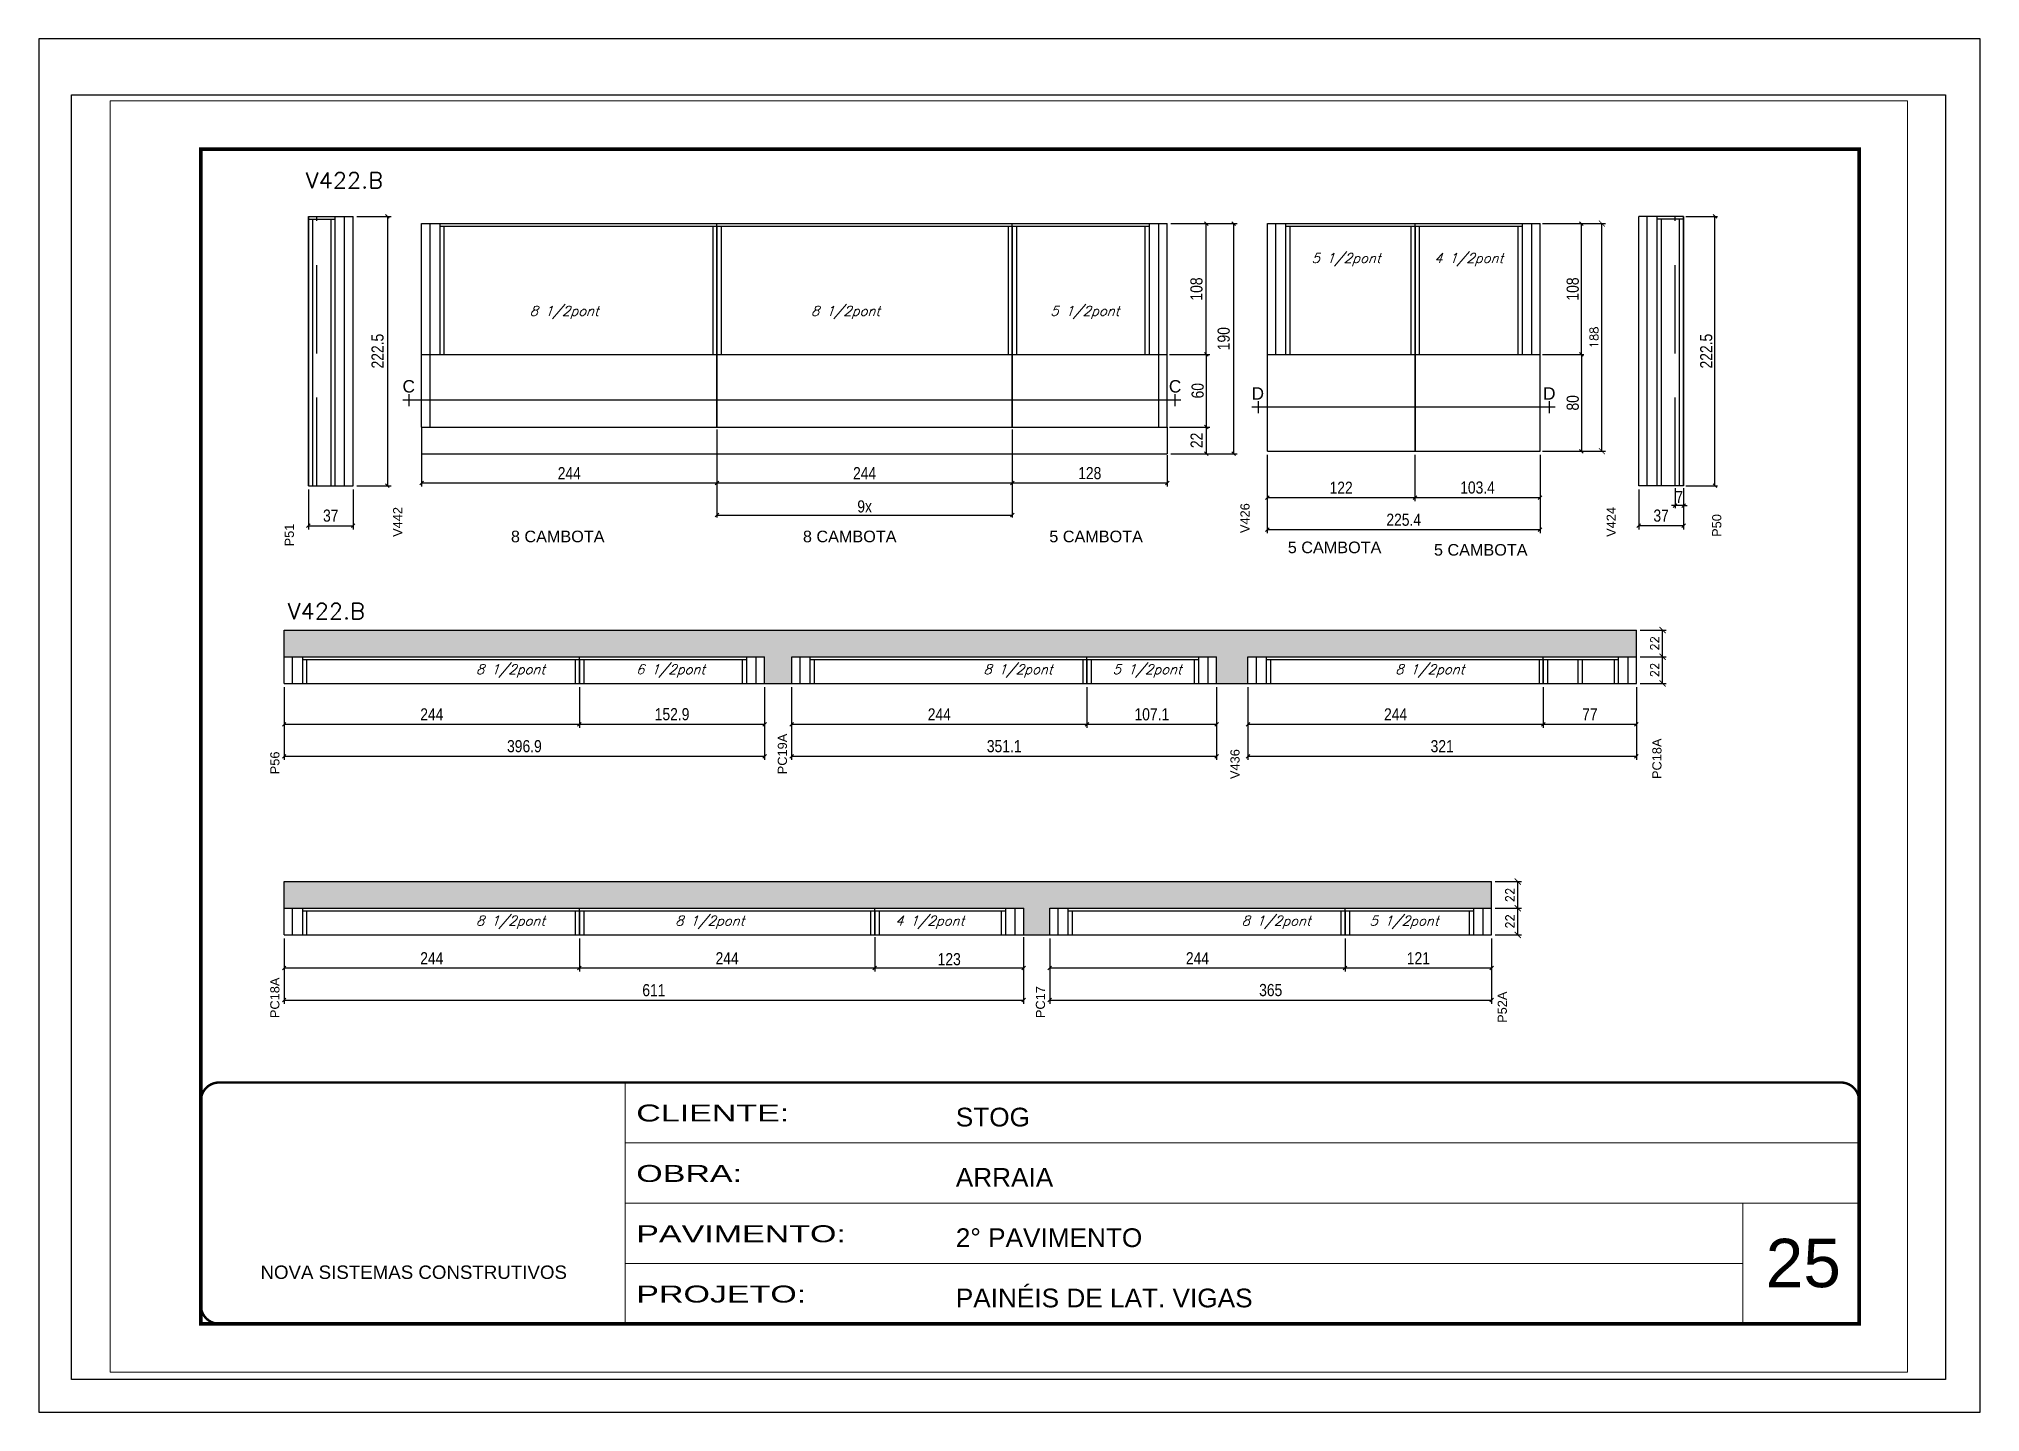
# Paper-space layout '01 (25)' of a CAD drawing. Extents: x -1 to 296, y 0 to 210.
# The model-space entities are those that its viewports show. They can reach past a viewport. Long polylines and large blocks are cut down to what shows.
import ezdxf
from ezdxf.enums import TextEntityAlignment as Align

# ---------------------------------------------------------------- set-up
doc = ezdxf.new("R2010")
doc.units = 0
for name, pattern in [('CONTINUO', [0]), ('DASHED', [0.75, 0.5, -0.25]), ('HIDDEN', [0.375, 0.25, -0.125])]:
    doc.linetypes.add(name, pattern=pattern)
doc.layers.get('0').update_dxf_attribs({"linetype": 'CONTINUOUS'})
doc.layers.get('Defpoints').update_dxf_attribs({"linetype": 'CONTINUOUS'})
for name, color, linetype, lineweight in [('CARIMBO', 255, 'CONTINUOUS', 9), ('Folhas', 255, 'CONTINUOUS', 9), ('SARRAFO DE PRESSAO', 251, 'DASHED', 9), ('Texto Seção', 7, 'CONTINUOUS', 15)]:
    doc.layers.add(name, color=color, linetype=linetype, lineweight=lineweight)
for name, color, linetype in [('COTA', 241, 'CONTINUOUS'), ('detalhes', 4, 'CONTINUOUS'), ('NOMENCLATURA', 7, 'CONTINUOUS'), ('Painéis', 200, 'CONTINUOUS'), ('SARR_2.2x7', 40, 'CONTINUOUS'), ('SARR_3.5x7', 81, 'CONTINUOUS'), ('texto', 7, 'CONTINUOUS')]:
    doc.layers.add(name, color=color, linetype=linetype)
doc.styles.add('ARIAL', font='arial.ttf')
doc.styles.add('COTA TECNICA', font='techl___.ttf', dxfattribs={"height": 10})
doc.styles.add('REGUA-120', font='ROMANS.shx', dxfattribs={"height": 15})
doc.styles.add('ROMANS', font='romans.shx')
doc.styles.add('Tecnologia', font='')
doc.styles.get('Tecnologia').set_extended_font_data('Forgotten Futurist')
doc.dimstyles.new('Cota Paínel', dxfattribs={"dimtxt": 7, "dimasz": 5, "dimexe": 3, "dimexo": 3, "dimgap": 3, "dimtad": 1, "dimdec": 1, "dimzin": 12, "dimdsep": 46, "dimtxsty": 'ROMANS', "dimblk": 'ARCHTICK', "dimcen": 0, "dimclrd": 4, "dimclre": 4, "dimclrt": 1, "dimadec": 1, "dimazin": 3, "dimtfac": 1, "dimtdec": 1, "dimtmove": 0, "dimatfit": 3, "dimldrblk": 'OBLIQUE', "dimfxl": 1, "dimtolj": 1, "dimtzin": 12, "dimarcsym": 0})
doc.dimstyles.new('PAINEL', dxfattribs={"dimtxt": 10, "dimasz": 3, "dimexe": 3, "dimexo": 3, "dimgap": 3, "dimtad": 1, "dimdec": 1, "dimzin": 12, "dimdsep": 46, "dimtxsty": 'COTA TECNICA', "dimblk1": 'OBLIQUE', "dimblk2": 'OBLIQUE', "dimsah": 1, "dimcen": 0.9, "dimclrd": 4, "dimclre": 4, "dimclrt": 240, "dimadec": 1, "dimazin": 3, "dimtfac": 1, "dimtdec": 1, "dimtmove": 0, "dimatfit": 3, "dimfxl": 1, "dimtolj": 1, "dimtzin": 12, "dimarcsym": 0})
pattern_1 = [(50, (-4755, -1148.575), (9.1092334, -0.7969543), [0.9525, -10.4775]), (355, (-4755, -1148.575), (-1.762171, 9.552842), [0.762, -8.382029]), (100.451445, (-4754.241, -1148.6415), (7.3470624, 8.7558876), [0.8095004, -8.904512]), (46.1842, (-4755, -1146.035), (13.553952, -2.102116), [1.42875, -15.71625]), (96.63556, (-4753.87, -1146.21), (11.870207, 12.371306), [1.214251, -13.35678]), (351.18415, (-4755, -1146.035), (11.870207, 12.371306), [1.142998, -12.572987]), (21, (-4753.73, -1146.67), (7.5807196, -5.11326), [0.9525, -10.4775]), (326, (-4753.73, -1146.67), (3.0901014, 9.209398), [0.762, -8.382]), (71.451445, (-4753.098, -1147.096), (10.670821, 4.0961384), [0.8095004, -8.904497]), (37.5, (-4755, -1148.575), (0.1544302, 4.22775194), [0, -8.2804, 0, -8.509, 0, -8.41375]), (7.5, (-4755, -1148.575), (3.3409831, 5.0090287), [0, -4.8514, 0, -8.0899, 0, -3.20675]), (327.5, (-4757.832, -1148.575), (6.7795298, -0.2864372), [0, -3.175, 0, -9.906, 0, -13.1445]), (317.5, (-4759.102, -1148.575), (7.406459, 1.2713246), [0, -4.1275, 0, -6.5786, 0, -9.3345])]

psp = doc.layouts.new('01 (25)')

msp = doc.modelspace()

# ---------------------------------------------------------------- texts
at = {"layer": 'CARIMBO', "style": 'ARIAL'}
msp.add_text('25', height=40, dxfattribs=at).set_placement((5640.07, 6525.25))
at = {"layer": 'detalhes', "color": 0, "linetype": 'Continuous', "style": 'ARIAL'}
for s, p in [('C', (4518.93, 7269.25)), ('C', (5152.12, 7269.25)), ('D', (5220.44, 7263.35)), ('D', (5461.29, 7263.35))]:
    msp.add_text(s, height=10.22, dxfattribs=at).set_placement(p, align=Align.MIDDLE_CENTER)
at = {"layer": 'NOMENCLATURA', "linetype": 'Continuous', "style": 'ARIAL'}
for s, p in [('V426', (5213.63, 7148.03)), ('P51', (4424.04, 7137.04)), ('V442', (4513.53, 7144.9)), ('V424', (5516.23, 7144.9)), ('P50', (5603.41, 7144.9)), ('PC19A', (4831.4, 6948.84)), ('PC18A', (5553.98, 6944.91)), ('P56', (4412.09, 6948.84)), ('V436', (5205.37, 6944.91)), ('PC18A', (4412.09, 6747.47)), ('PC17', (5044.65, 6747.47)), ('P52A', (5426.21, 6743.54))]:
    msp.add_text(s, height=7.567, rotation=90, dxfattribs=at).set_placement(p)
for s, p in [('8 CAMBOTA', (4603.37, 7140.46)), ('8 CAMBOTA', (4844.63, 7140.46)), ('5 CAMBOTA', (5048.19, 7140.46)), ('5 CAMBOTA', (5245.23, 7131.44)), ('5 CAMBOTA', (5366, 7129.42))]:
    msp.add_text(s, height=9.577, dxfattribs=at).set_placement(p)
at = {"layer": 'texto', "color": 2, "char_height": 8, "attachment_point": 5, "style": 'ROMANS'}
for s, insert in [('{\\Q19;\\C256;5 1/2pont}', (5293.35, 7373.82)), ('{\\Q19;\\C256;4 1/2pont}', (5394.68, 7373.82)), ('{\\Q19;\\C256;8 1/2pont}', (4647.39, 7330.2)), ('{\\Q19;\\C256;8 1/2pont}', (4879.86, 7330.2)), ('{\\Q19;\\C256;5 1/2pont}', (5077.56, 7330.2)), ('{\\Q19;\\C256;8 1/2pont}', (4603.02, 7034.23)), ('{\\Q19;\\C256;6 1/2pont}', (4735.25, 7034.23)), ('{\\Q19;\\C256;8 1/2pont}', (5022.32, 7034.23)), ('{\\Q19;\\C256;5 1/2pont}', (5129.03, 7034.23)), ('{\\Q19;\\C256;8 1/2pont}', (5362.56, 7034.23)), ('{\\Q19;\\C256;8 1/2pont}', (4603.02, 6826.6)), ('{\\Q19;\\C256;8 1/2pont}', (4767.64, 6826.6)), ('{\\Q19;\\C256;4 1/2pont}', (4949.35, 6826.6)), ('{\\Q19;\\C256;8 1/2pont}', (5235.58, 6826.6)), ('{\\Q19;\\C256;5 1/2pont}', (5341.24, 6826.6))]:
    msp.add_mtext(s, dxfattribs=dict(at, insert=insert))
at = {"layer": 'Texto Seção', "style": 'REGUA-120', "width": 1.05}
for p in [(4433.98, 7432.78), (4419.02, 7077.07)]:
    msp.add_text('V422.B', height=13, dxfattribs=at).set_placement(p)

# ---------------------------------------------------------------- blocks, each defined once
blk = doc.blocks.new('9999999999')
at = {"color": 30, "linetype": 'CONTINUO'}
for p, q in [((98564.6, 34230.2), (98564.6, 34429.4)), ((98564.6, 34379.6), (99584, 34379.6)), ((98564.6, 34329.8), (99488, 34329.8)), ((99584, 34329.8), (99488, 34329.8)), ((99488, 34329.8), (99488, 34230.2)), ((98564.6, 34280), (99488, 34280))]:
    blk.add_line(p, q, dxfattribs=at)
at = {"color": 30, "linetype": 'CONTINUO', "const_width": 2}
blk.add_lwpolyline([(99584, 34230.2), (99584, 34414.4, 0.414214), (99569, 34429.4), (98229, 34429.4, 0.414214), (98214, 34414.4), (98214, 34245.2, 0.414214), (98229, 34230.2), (99584, 34230.2)], format="xyb", dxfattribs=at)
at = {"layer": 'Folhas'}
blk.add_lwpolyline([(98139, 34190.2), (99624, 34190.2), (99624, 35240.2), (98139, 35240.2)], close=True, dxfattribs=at)
at = {"layer": 'Folhas', "color": 30, "const_width": 3}
blk.add_lwpolyline([(98214, 34230.2), (99584, 34230.2), (99584, 35200.2), (98214, 35200.2)], close=True, dxfattribs=at)
at = {"color": 7, "linetype": 'Continuous', "ltscale": 5, "style": 'ARIAL'}
for s, height, p in [('STOG', 15.48, (98837.7, 34393.1)), ('ARRAIA', 15.48, (98837.7, 34343.3)), ('2° PAVIMENTO', 15.483, (98837.7, 34293.5)), ('NOVA SISTEMAS CONSTRUTIVOS', 11.059, (98263.2, 34267.2)), ('PAINÉIS DE LAT. VIGAS', 15.483, (98837.7, 34243.7))]:
    blk.add_text(s, height=height, dxfattribs=at).set_placement(p)
at = {"layer": 'Folhas', "color": 7, "style": 'Tecnologia', "width": 1.5}
for s, p in [('CLIENTE:', (98573.7, 34397.2)), ('OBRA:', (98573.7, 34347.3)), ('PAVIMENTO:', (98573.7, 34297.5)), ('PROJETO:', (98573.7, 34247.7))]:
    blk.add_text(s, height=14, dxfattribs=at).set_placement(p)
blk = doc.blocks.new('_Oblique')
at = {"color": 0, "linetype": 'ByBlock', "lineweight": -2}
blk.add_line((-0.5, -0.5), (0.5, 0.5), dxfattribs=at)
blk = doc.blocks.new('*D1716')
at = {"layer": 'COTA', "color": 4, "linetype": 'ByBlock', "lineweight": -2, "transparency": 16777216}
for p, q in [((4436, 7184.1), (4436, 7151.1)), ((4473, 7184.1), (4473, 7151.1)), ((4436, 7154.1), (4473, 7154.1))]:
    blk.add_line(p, q, dxfattribs=at)
at = {"layer": 'Defpoints', "color": 0, "linetype": 'ByBlock', "transparency": 16777216}
for p in [(4436, 7187.1), (4473, 7187.1), (4473, 7154.1)]:
    blk.add_point(p, dxfattribs=at)
at = {"layer": 'COTA', "color": 4, "linetype": 'ByBlock', "lineweight": -2, "transparency": 16777216, "xscale": 3, "yscale": 3, "zscale": 3, "rotation": 180}
blk.add_blockref('_Oblique', (4436, 7154.1), dxfattribs=at)
at = {"layer": 'COTA', "color": 4, "linetype": 'ByBlock', "lineweight": -2, "transparency": 16777216, "xscale": 3, "yscale": 3, "zscale": 3}
blk.add_blockref('_Oblique', (4473, 7154.1), dxfattribs=at)
at = {"layer": 'COTA', "color": 240, "linetype": 'ByBlock', "transparency": 16777216, "insert": (4454.5, 7162.4), "char_height": 10, "attachment_point": 5, "style": 'COTA TECNICA'}
blk.add_mtext('\\A1;37', dxfattribs=at)
blk = doc.blocks.new('*D1691')
at = {"layer": 'COTA', "color": 4, "linetype": 'ByBlock', "lineweight": -2, "transparency": 16777216}
for p, q in [((4476, 7409.6), (4504.3, 7409.6)), ((4501.3, 7409.6), (4501.3, 7187.1)), ((4476, 7187.1), (4504.3, 7187.1))]:
    blk.add_line(p, q, dxfattribs=at)
at = {"layer": 'Defpoints', "color": 0, "linetype": 'ByBlock', "transparency": 16777216}
for p in [(4473, 7409.6), (4473, 7187.1), (4501.3, 7187.1)]:
    blk.add_point(p, dxfattribs=at)
at = {"layer": 'COTA', "color": 4, "linetype": 'ByBlock', "lineweight": -2, "transparency": 16777216, "xscale": 3, "yscale": 3, "zscale": 3}
for p, rotation in [((4501.3, 7409.6), 90), ((4501.3, 7187.1), 270)]:
    blk.add_blockref('_Oblique', p, dxfattribs=dict(at, rotation=rotation))
at = {"layer": 'COTA', "color": 240, "linetype": 'ByBlock', "transparency": 16777216, "insert": (4493.2, 7298.3), "char_height": 10, "attachment_point": 5, "rotation": 90, "style": 'COTA TECNICA'}
blk.add_mtext('\\A1;222.5', dxfattribs=at)
blk = doc.blocks.new('*D1686')
at = {"layer": 'COTA', "color": 4, "linetype": 'ByBlock', "lineweight": -2, "transparency": 16777216}
for p, q in [((5148.6, 7403.6), (5180.9, 7403.6)), ((5177.9, 7295.6), (5177.9, 7403.6)), ((5148.6, 7295.6), (5180.9, 7295.6))]:
    blk.add_line(p, q, dxfattribs=at)
at = {"layer": 'Defpoints', "color": 0, "linetype": 'ByBlock', "transparency": 16777216}
for p in [(5145.6, 7403.6), (5177.9, 7403.6), (5145.6, 7295.6)]:
    blk.add_point(p, dxfattribs=at)
at = {"layer": 'COTA', "color": 4, "linetype": 'ByBlock', "lineweight": -2, "transparency": 16777216, "xscale": 3, "yscale": 3, "zscale": 3}
for p, rotation in [((5177.9, 7403.6), 90), ((5177.9, 7295.6), 270)]:
    blk.add_blockref('_Oblique', p, dxfattribs=dict(at, rotation=rotation))
at = {"layer": 'COTA', "color": 240, "linetype": 'ByBlock', "transparency": 16777216, "insert": (5169.8, 7349.6), "char_height": 10, "attachment_point": 5, "rotation": 90, "style": 'COTA TECNICA'}
blk.add_mtext('\\A1;108', dxfattribs=at)
blk = doc.blocks.new('*D1687')
at = {"layer": 'COTA', "color": 4, "linetype": 'ByBlock', "lineweight": -2, "transparency": 16777216}
for p, q in [((5148.6, 7235.6), (5180.9, 7235.6)), ((5177.9, 7235.6), (5177.9, 7213.6)), ((5148.6, 7213.6), (5180.9, 7213.6))]:
    blk.add_line(p, q, dxfattribs=at)
at = {"layer": 'Defpoints', "color": 0, "linetype": 'ByBlock', "transparency": 16777216}
for p in [(5145.6, 7235.6), (5145.6, 7213.6), (5177.9, 7213.6)]:
    blk.add_point(p, dxfattribs=at)
at = {"layer": 'COTA', "color": 4, "linetype": 'ByBlock', "lineweight": -2, "transparency": 16777216, "xscale": 3, "yscale": 3, "zscale": 3}
for p, rotation in [((5177.9, 7235.6), 90), ((5177.9, 7213.6), 270)]:
    blk.add_blockref('_Oblique', p, dxfattribs=dict(at, rotation=rotation))
at = {"layer": 'COTA', "color": 240, "linetype": 'ByBlock', "transparency": 16777216, "insert": (5169.9, 7224.6), "char_height": 10, "attachment_point": 5, "rotation": 90, "style": 'COTA TECNICA'}
blk.add_mtext('\\A1;22', dxfattribs=at)
blk = doc.blocks.new('*D1688')
at = {"layer": 'COTA', "color": 4, "linetype": 'ByBlock', "lineweight": -2, "transparency": 16777216}
for p, q in [((5148.6, 7403.6), (5203.4, 7403.6)), ((5200.4, 7403.6), (5200.4, 7213.6)), ((5148.6, 7213.6), (5203.4, 7213.6))]:
    blk.add_line(p, q, dxfattribs=at)
at = {"layer": 'Defpoints', "color": 0, "linetype": 'ByBlock', "transparency": 16777216}
for p in [(5145.6, 7403.6), (5145.6, 7213.6), (5200.4, 7213.6)]:
    blk.add_point(p, dxfattribs=at)
at = {"layer": 'COTA', "color": 4, "linetype": 'ByBlock', "lineweight": -2, "transparency": 16777216, "xscale": 3, "yscale": 3, "zscale": 3}
for p, rotation in [((5200.4, 7403.6), 90), ((5200.4, 7213.6), 270)]:
    blk.add_blockref('_Oblique', p, dxfattribs=dict(at, rotation=rotation))
at = {"layer": 'COTA', "color": 240, "linetype": 'ByBlock', "transparency": 16777216, "insert": (5192.3, 7308.6), "char_height": 10, "attachment_point": 5, "rotation": 90, "style": 'COTA TECNICA'}
blk.add_mtext('\\A1;190', dxfattribs=at)
blk = doc.blocks.new('*D1689')
at = {"layer": 'COTA', "color": 4, "linetype": 'ByBlock', "lineweight": -2, "transparency": 16777216}
for p, q in [((4529.6, 7232.6), (4529.6, 7186.4)), ((4773.6, 7232.6), (4773.6, 7186.4)), ((4529.6, 7189.4), (4773.6, 7189.4))]:
    blk.add_line(p, q, dxfattribs=at)
at = {"layer": 'Defpoints', "color": 0, "linetype": 'ByBlock', "transparency": 16777216}
for p in [(4529.6, 7235.6), (4773.6, 7235.6), (4773.6, 7189.4)]:
    blk.add_point(p, dxfattribs=at)
at = {"layer": 'COTA', "color": 4, "linetype": 'ByBlock', "lineweight": -2, "transparency": 16777216, "xscale": 3, "yscale": 3, "zscale": 3, "rotation": 180}
blk.add_blockref('_Oblique', (4529.6, 7189.4), dxfattribs=at)
at = {"layer": 'COTA', "color": 4, "linetype": 'ByBlock', "lineweight": -2, "transparency": 16777216, "xscale": 3, "yscale": 3, "zscale": 3}
blk.add_blockref('_Oblique', (4773.6, 7189.4), dxfattribs=at)
at = {"layer": 'COTA', "color": 240, "linetype": 'ByBlock', "transparency": 16777216, "insert": (4651.6, 7197.5), "char_height": 10, "attachment_point": 5, "style": 'COTA TECNICA'}
blk.add_mtext('\\A1;244', dxfattribs=at)
blk = doc.blocks.new('*D1690')
at = {"layer": 'COTA', "color": 4, "linetype": 'ByBlock', "lineweight": -2, "transparency": 16777216}
for p, q in [((4773.6, 7232.6), (4773.6, 7186.4)), ((5017.6, 7232.6), (5017.6, 7186.4)), ((4773.6, 7189.4), (5017.6, 7189.4))]:
    blk.add_line(p, q, dxfattribs=at)
at = {"layer": 'Defpoints', "color": 0, "linetype": 'ByBlock', "transparency": 16777216}
for p in [(4773.6, 7235.6), (5017.6, 7235.6), (5017.6, 7189.4)]:
    blk.add_point(p, dxfattribs=at)
at = {"layer": 'COTA', "color": 4, "linetype": 'ByBlock', "lineweight": -2, "transparency": 16777216, "xscale": 3, "yscale": 3, "zscale": 3, "rotation": 180}
blk.add_blockref('_Oblique', (4773.6, 7189.4), dxfattribs=at)
at = {"layer": 'COTA', "color": 4, "linetype": 'ByBlock', "lineweight": -2, "transparency": 16777216, "xscale": 3, "yscale": 3, "zscale": 3}
blk.add_blockref('_Oblique', (5017.6, 7189.4), dxfattribs=at)
at = {"layer": 'COTA', "color": 240, "linetype": 'ByBlock', "transparency": 16777216, "insert": (4895.6, 7197.5), "char_height": 10, "attachment_point": 5, "style": 'COTA TECNICA'}
blk.add_mtext('\\A1;244', dxfattribs=at)
blk = doc.blocks.new('*D1715')
at = {"layer": 'COTA', "color": 4, "linetype": 'ByBlock', "lineweight": -2, "transparency": 16777216}
for p, q in [((5017.6, 7232.6), (5017.6, 7186.4)), ((5145.6, 7212.3), (5145.6, 7186.4)), ((5017.6, 7189.4), (5145.6, 7189.4))]:
    blk.add_line(p, q, dxfattribs=at)
at = {"layer": 'Defpoints', "color": 0, "linetype": 'ByBlock', "transparency": 16777216}
for p in [(5017.6, 7235.6), (5145.6, 7215.3), (5145.6, 7189.4)]:
    blk.add_point(p, dxfattribs=at)
at = {"layer": 'COTA', "color": 4, "linetype": 'ByBlock', "lineweight": -2, "transparency": 16777216, "xscale": 3, "yscale": 3, "zscale": 3, "rotation": 180}
blk.add_blockref('_Oblique', (5017.6, 7189.4), dxfattribs=at)
at = {"layer": 'COTA', "color": 4, "linetype": 'ByBlock', "lineweight": -2, "transparency": 16777216, "xscale": 3, "yscale": 3, "zscale": 3}
blk.add_blockref('_Oblique', (5145.6, 7189.4), dxfattribs=at)
at = {"layer": 'COTA', "color": 240, "linetype": 'ByBlock', "transparency": 16777216, "insert": (5081.6, 7197.5), "char_height": 10, "attachment_point": 5, "style": 'COTA TECNICA'}
blk.add_mtext('\\A1;128', dxfattribs=at)
blk = doc.blocks.new('*D1701')
at = {"layer": 'COTA', "color": 4, "linetype": 'Continuous', "lineweight": -2, "transparency": 16777216}
for p, q in [((4773.6, 7233.6), (4773.6, 7160.9)), ((5017.6, 7233.6), (5017.6, 7160.9)), ((4773.6, 7162.9), (5017.6, 7162.9))]:
    blk.add_line(p, q, dxfattribs=at)
at = {"layer": 'Defpoints', "color": 0, "linetype": 'Continuous', "transparency": 16777216}
for p in [(4773.6, 7235.6), (5017.6, 7235.6), (5017.6, 7162.9)]:
    blk.add_point(p, dxfattribs=at)
at = {"layer": 'COTA', "color": 4, "linetype": 'Continuous', "lineweight": -2, "transparency": 16777216, "xscale": 3, "yscale": 3, "zscale": 3, "rotation": 180}
blk.add_blockref('_Oblique', (4773.6, 7162.9), dxfattribs=at)
at = {"layer": 'COTA', "color": 4, "linetype": 'Continuous', "lineweight": -2, "transparency": 16777216, "xscale": 3, "yscale": 3, "zscale": 3}
blk.add_blockref('_Oblique', (5017.6, 7162.9), dxfattribs=at)
at = {"layer": 'COTA', "color": 240, "linetype": 'Continuous', "transparency": 16777216, "insert": (4895.6, 7170), "char_height": 10, "attachment_point": 5, "style": 'COTA TECNICA'}
blk.add_mtext('\\A1;9x', dxfattribs=at)
blk = doc.blocks.new('*D1702')
at = {"layer": 'COTA', "color": 4, "linetype": 'ByBlock', "lineweight": -2, "transparency": 16777216}
for p, q in [((5228.3, 7212.6), (5228.3, 7174.4)), ((5350.3, 7212.6), (5350.3, 7174.4)), ((5228.3, 7177.4), (5350.3, 7177.4))]:
    blk.add_line(p, q, dxfattribs=at)
at = {"layer": 'Defpoints', "color": 0, "linetype": 'ByBlock', "transparency": 16777216}
for p in [(5228.3, 7215.6), (5350.3, 7215.6), (5350.3, 7177.4)]:
    blk.add_point(p, dxfattribs=at)
at = {"layer": 'COTA', "color": 4, "linetype": 'ByBlock', "lineweight": -2, "transparency": 16777216, "xscale": 3, "yscale": 3, "zscale": 3, "rotation": 180}
blk.add_blockref('_Oblique', (5228.3, 7177.4), dxfattribs=at)
at = {"layer": 'COTA', "color": 4, "linetype": 'ByBlock', "lineweight": -2, "transparency": 16777216, "xscale": 3, "yscale": 3, "zscale": 3}
blk.add_blockref('_Oblique', (5350.3, 7177.4), dxfattribs=at)
at = {"layer": 'COTA', "color": 240, "linetype": 'ByBlock', "transparency": 16777216, "insert": (5289.3, 7185.5), "char_height": 10, "attachment_point": 5, "style": 'COTA TECNICA'}
blk.add_mtext('\\A1;122', dxfattribs=at)
blk = doc.blocks.new('*D1703')
at = {"layer": 'COTA', "color": 4, "linetype": 'ByBlock', "lineweight": -2, "transparency": 16777216}
for p, q in [((5350.3, 7212.6), (5350.3, 7174.4)), ((5453.7, 7212.6), (5453.7, 7174.4)), ((5350.3, 7177.4), (5453.7, 7177.4))]:
    blk.add_line(p, q, dxfattribs=at)
at = {"layer": 'Defpoints', "color": 0, "linetype": 'ByBlock', "transparency": 16777216}
for p in [(5350.3, 7215.6), (5453.7, 7215.6), (5453.7, 7177.4)]:
    blk.add_point(p, dxfattribs=at)
at = {"layer": 'COTA', "color": 4, "linetype": 'ByBlock', "lineweight": -2, "transparency": 16777216, "xscale": 3, "yscale": 3, "zscale": 3, "rotation": 180}
blk.add_blockref('_Oblique', (5350.3, 7177.4), dxfattribs=at)
at = {"layer": 'COTA', "color": 4, "linetype": 'ByBlock', "lineweight": -2, "transparency": 16777216, "xscale": 3, "yscale": 3, "zscale": 3}
blk.add_blockref('_Oblique', (5453.7, 7177.4), dxfattribs=at)
at = {"layer": 'COTA', "color": 240, "linetype": 'ByBlock', "transparency": 16777216, "insert": (5402, 7185.6), "char_height": 10, "attachment_point": 5, "style": 'COTA TECNICA'}
blk.add_mtext('\\A1;103.4', dxfattribs=at)
blk = doc.blocks.new('*D1720')
at = {"layer": 'COTA', "color": 4, "linetype": 'ByBlock', "lineweight": -2, "transparency": 16777216}
for p, q in [((5228.3, 7212.6), (5228.3, 7147.9)), ((5453.7, 7212.6), (5453.7, 7147.9)), ((5228.3, 7150.9), (5453.7, 7150.9))]:
    blk.add_line(p, q, dxfattribs=at)
at = {"layer": 'Defpoints', "color": 0, "linetype": 'ByBlock', "transparency": 16777216}
for p in [(5228.3, 7215.6), (5453.7, 7215.6), (5453.7, 7150.9)]:
    blk.add_point(p, dxfattribs=at)
at = {"layer": 'COTA', "color": 4, "linetype": 'ByBlock', "lineweight": -2, "transparency": 16777216, "xscale": 3, "yscale": 3, "zscale": 3, "rotation": 180}
blk.add_blockref('_Oblique', (5228.3, 7150.9), dxfattribs=at)
at = {"layer": 'COTA', "color": 4, "linetype": 'ByBlock', "lineweight": -2, "transparency": 16777216, "xscale": 3, "yscale": 3, "zscale": 3}
blk.add_blockref('_Oblique', (5453.7, 7150.9), dxfattribs=at)
at = {"layer": 'COTA', "color": 240, "linetype": 'ByBlock', "transparency": 16777216, "insert": (5341, 7159), "char_height": 10, "attachment_point": 5, "style": 'COTA TECNICA'}
blk.add_mtext('\\A1;225.4', dxfattribs=at)
blk = doc.blocks.new('_ArchTick')
at = {"color": 0, "linetype": 'ByBlock', "const_width": 0.15}
blk.add_lwpolyline([(-0.5, -0.5), (0.5, 0.5)], dxfattribs=at)
blk = doc.blocks.new('*D1704')
at = {"layer": 'COTA', "color": 4, "lineweight": -2, "transparency": 16777216}
for p, q in [((5456.7, 7403.6), (5507.8, 7403.6)), ((5504.8, 7215.6), (5504.8, 7403.6)), ((5456.7, 7215.6), (5507.8, 7215.6))]:
    blk.add_line(p, q, dxfattribs=at)
at = {"layer": 'Defpoints', "color": 0, "transparency": 16777216}
for p in [(5453.7, 7403.6), (5504.8, 7403.6), (5453.7, 7215.6)]:
    blk.add_point(p, dxfattribs=at)
at = {"layer": 'COTA', "color": 4, "lineweight": -2, "transparency": 16777216, "xscale": 5, "yscale": 5, "zscale": 5}
for p, rotation in [((5504.8, 7403.6), 90), ((5504.8, 7215.6), 270)]:
    blk.add_blockref('_ArchTick', p, dxfattribs=dict(at, rotation=rotation))
at = {"layer": 'COTA', "color": 1, "transparency": 16777216, "insert": (5498.3, 7309.6), "char_height": 7, "attachment_point": 5, "rotation": 90, "style": 'ROMANS'}
blk.add_mtext('\\A1;188', dxfattribs=at)
blk = doc.blocks.new('*D1705')
at = {"layer": 'COTA', "color": 4, "linetype": 'Continuous', "lineweight": -2, "transparency": 16777216}
for p, q in [((5455.7, 7403.6), (5489.8, 7403.6)), ((5487.8, 7295.6), (5487.8, 7403.6)), ((5455.7, 7295.6), (5489.8, 7295.6))]:
    blk.add_line(p, q, dxfattribs=at)
at = {"layer": 'Defpoints', "color": 0, "linetype": 'Continuous', "transparency": 16777216}
for p in [(5453.7, 7403.6), (5487.8, 7403.6), (5453.7, 7295.6)]:
    blk.add_point(p, dxfattribs=at)
at = {"layer": 'COTA', "color": 4, "linetype": 'Continuous', "lineweight": -2, "transparency": 16777216, "xscale": 3, "yscale": 3, "zscale": 3}
for p, rotation in [((5487.8, 7403.6), 90), ((5487.8, 7295.6), 270)]:
    blk.add_blockref('_Oblique', p, dxfattribs=dict(at, rotation=rotation))
at = {"layer": 'COTA', "color": 240, "linetype": 'Continuous', "transparency": 16777216, "insert": (5480.7, 7349.6), "char_height": 10, "attachment_point": 5, "rotation": 90, "style": 'COTA TECNICA'}
blk.add_mtext('\\A1;108', dxfattribs=at)
blk = doc.blocks.new('*D1706')
at = {"layer": 'COTA', "color": 4, "linetype": 'Continuous', "lineweight": -2, "transparency": 16777216}
for p, q in [((5455.7, 7295.6), (5489.8, 7295.6)), ((5487.8, 7295.6), (5487.8, 7215.6)), ((5455.7, 7215.6), (5489.8, 7215.6))]:
    blk.add_line(p, q, dxfattribs=at)
at = {"layer": 'Defpoints', "color": 0, "linetype": 'Continuous', "transparency": 16777216}
for p in [(5453.7, 7295.6), (5453.7, 7215.6), (5487.8, 7215.6)]:
    blk.add_point(p, dxfattribs=at)
at = {"layer": 'COTA', "color": 4, "linetype": 'Continuous', "lineweight": -2, "transparency": 16777216, "xscale": 3, "yscale": 3, "zscale": 3}
for p, rotation in [((5487.8, 7295.6), 90), ((5487.8, 7215.6), 270)]:
    blk.add_blockref('_Oblique', p, dxfattribs=dict(at, rotation=rotation))
at = {"layer": 'COTA', "color": 240, "linetype": 'Continuous', "transparency": 16777216, "insert": (5480.7, 7255.6), "char_height": 10, "attachment_point": 5, "rotation": 90, "style": 'COTA TECNICA'}
blk.add_mtext('\\A1;80', dxfattribs=at)
blk = doc.blocks.new('*D1721')
at = {"layer": 'COTA', "color": 4, "linetype": 'ByBlock', "lineweight": -2, "transparency": 16777216}
for p, q in [((5535.2, 7184.1), (5535.2, 7151.1)), ((5572.2, 7184.1), (5572.2, 7151.1)), ((5572.2, 7154.1), (5535.2, 7154.1))]:
    blk.add_line(p, q, dxfattribs=at)
at = {"layer": 'Defpoints', "color": 0, "linetype": 'ByBlock', "transparency": 16777216}
for p in [(5535.2, 7187.1), (5572.2, 7187.1), (5535.2, 7154.1)]:
    blk.add_point(p, dxfattribs=at)
at = {"layer": 'COTA', "color": 4, "linetype": 'ByBlock', "lineweight": -2, "transparency": 16777216, "xscale": 3, "yscale": 3, "zscale": 3, "rotation": 180}
blk.add_blockref('_Oblique', (5535.2, 7154.1), dxfattribs=at)
at = {"layer": 'COTA', "color": 4, "linetype": 'ByBlock', "lineweight": -2, "transparency": 16777216, "xscale": 3, "yscale": 3, "zscale": 3}
blk.add_blockref('_Oblique', (5572.2, 7154.1), dxfattribs=at)
at = {"layer": 'COTA', "color": 240, "linetype": 'ByBlock', "transparency": 16777216, "insert": (5553.7, 7162.4), "char_height": 10, "attachment_point": 5, "style": 'COTA TECNICA'}
blk.add_mtext('\\A1;37', dxfattribs=at)
blk = doc.blocks.new('*D1707')
at = {"layer": 'COTA', "color": 4, "linetype": 'Continuous', "lineweight": -2, "transparency": 16777216}
for p, q in [((5574.2, 7409.6), (5600.2, 7409.6)), ((5598.2, 7187.1), (5598.2, 7409.6)), ((5574.2, 7187.1), (5600.2, 7187.1))]:
    blk.add_line(p, q, dxfattribs=at)
at = {"layer": 'Defpoints', "color": 0, "linetype": 'Continuous', "transparency": 16777216}
for p in [(5572.2, 7409.6), (5598.2, 7409.6), (5572.2, 7187.1)]:
    blk.add_point(p, dxfattribs=at)
at = {"layer": 'COTA', "color": 4, "linetype": 'Continuous', "lineweight": -2, "transparency": 16777216, "xscale": 3, "yscale": 3, "zscale": 3}
for p, rotation in [((5598.2, 7409.6), 90), ((5598.2, 7187.1), 270)]:
    blk.add_blockref('_Oblique', p, dxfattribs=dict(at, rotation=rotation))
at = {"layer": 'COTA', "color": 240, "linetype": 'Continuous', "transparency": 16777216, "insert": (5591, 7298.3), "char_height": 10, "attachment_point": 5, "rotation": 90, "style": 'COTA TECNICA'}
blk.add_mtext('\\A1;222.5', dxfattribs=at)
blk = doc.blocks.new('*D1708')
at = {"layer": 'COTA', "color": 4, "linetype": 'Continuous', "lineweight": -2, "transparency": 16777216}
for p, q in [((5565.2, 7170.7), (5562.2, 7170.7)), ((5565.2, 7185.1), (5565.2, 7168.7)), ((5572.2, 7170.7), (5565.2, 7170.7)), ((5572.2, 7185.1), (5572.2, 7168.7)), ((5572.2, 7170.7), (5575.2, 7170.7))]:
    blk.add_line(p, q, dxfattribs=at)
at = {"layer": 'Defpoints', "color": 0, "linetype": 'Continuous', "transparency": 16777216}
for p in [(5565.2, 7187.1), (5572.2, 7187.1), (5565.2, 7170.7)]:
    blk.add_point(p, dxfattribs=at)
at = {"layer": 'COTA', "color": 4, "linetype": 'Continuous', "lineweight": -2, "transparency": 16777216, "xscale": 3, "yscale": 3, "zscale": 3}
blk.add_blockref('_Oblique', (5565.2, 7170.7), dxfattribs=at)
at = {"layer": 'COTA', "color": 4, "linetype": 'Continuous', "lineweight": -2, "transparency": 16777216, "xscale": 3, "yscale": 3, "zscale": 3, "rotation": 180}
blk.add_blockref('_Oblique', (5572.2, 7170.7), dxfattribs=at)
at = {"layer": 'COTA', "color": 240, "linetype": 'Continuous', "transparency": 16777216, "insert": (5568.7, 7177.8), "char_height": 10, "attachment_point": 5, "style": 'COTA TECNICA'}
blk.add_mtext('\\A1;7', dxfattribs=at)
blk = doc.blocks.new('*D1709')
at = {"layer": 'COTA', "color": 4, "linetype": 'ByBlock', "lineweight": -2, "transparency": 16777216}
for p, q in [((4416, 7020.9), (4416, 6987.2)), ((4660, 7020.9), (4660, 6987.2)), ((4416, 6990.2), (4660, 6990.2))]:
    blk.add_line(p, q, dxfattribs=at)
at = {"layer": 'Defpoints', "color": 0, "linetype": 'ByBlock', "transparency": 16777216}
for p in [(4416, 7023.9), (4660, 7023.9), (4660, 6990.2)]:
    blk.add_point(p, dxfattribs=at)
at = {"layer": 'COTA', "color": 4, "linetype": 'ByBlock', "lineweight": -2, "transparency": 16777216, "xscale": 3, "yscale": 3, "zscale": 3, "rotation": 180}
blk.add_blockref('_Oblique', (4416, 6990.2), dxfattribs=at)
at = {"layer": 'COTA', "color": 4, "linetype": 'ByBlock', "lineweight": -2, "transparency": 16777216, "xscale": 3, "yscale": 3, "zscale": 3}
blk.add_blockref('_Oblique', (4660, 6990.2), dxfattribs=at)
at = {"layer": 'COTA', "color": 240, "linetype": 'ByBlock', "transparency": 16777216, "insert": (4538, 6998.3), "char_height": 10, "attachment_point": 5, "style": 'COTA TECNICA'}
blk.add_mtext('\\A1;244', dxfattribs=at)
blk = doc.blocks.new('*D1710')
at = {"layer": 'COTA', "color": 4, "linetype": 'ByBlock', "lineweight": -2, "transparency": 16777216}
for p, q in [((4660, 7020.9), (4660, 6987.2)), ((4812.9, 7020.9), (4812.9, 6987.2)), ((4660, 6990.2), (4812.9, 6990.2))]:
    blk.add_line(p, q, dxfattribs=at)
at = {"layer": 'Defpoints', "color": 0, "linetype": 'ByBlock', "transparency": 16777216}
for p in [(4660, 7023.9), (4812.9, 7023.9), (4812.9, 6990.2)]:
    blk.add_point(p, dxfattribs=at)
at = {"layer": 'COTA', "color": 4, "linetype": 'ByBlock', "lineweight": -2, "transparency": 16777216, "xscale": 3, "yscale": 3, "zscale": 3, "rotation": 180}
blk.add_blockref('_Oblique', (4660, 6990.2), dxfattribs=at)
at = {"layer": 'COTA', "color": 4, "linetype": 'ByBlock', "lineweight": -2, "transparency": 16777216, "xscale": 3, "yscale": 3, "zscale": 3}
blk.add_blockref('_Oblique', (4812.9, 6990.2), dxfattribs=at)
at = {"layer": 'COTA', "color": 240, "linetype": 'ByBlock', "transparency": 16777216, "insert": (4736.5, 6998.4), "char_height": 10, "attachment_point": 5, "style": 'COTA TECNICA'}
blk.add_mtext('\\A1;152.9', dxfattribs=at)
blk = doc.blocks.new('*D1722')
at = {"layer": 'COTA', "color": 4, "linetype": 'ByBlock', "lineweight": -2, "transparency": 16777216}
for p, q in [((4416, 7020.9), (4416, 6960.7)), ((4812.9, 7020.9), (4812.9, 6960.7)), ((4416, 6963.7), (4812.9, 6963.7))]:
    blk.add_line(p, q, dxfattribs=at)
at = {"layer": 'Defpoints', "color": 0, "linetype": 'ByBlock', "transparency": 16777216}
for p in [(4416, 7023.9), (4812.9, 7023.9), (4812.9, 6963.7)]:
    blk.add_point(p, dxfattribs=at)
at = {"layer": 'COTA', "color": 4, "linetype": 'ByBlock', "lineweight": -2, "transparency": 16777216, "xscale": 3, "yscale": 3, "zscale": 3, "rotation": 180}
blk.add_blockref('_Oblique', (4416, 6963.7), dxfattribs=at)
at = {"layer": 'COTA', "color": 4, "linetype": 'ByBlock', "lineweight": -2, "transparency": 16777216, "xscale": 3, "yscale": 3, "zscale": 3}
blk.add_blockref('_Oblique', (4812.9, 6963.7), dxfattribs=at)
at = {"layer": 'COTA', "color": 240, "linetype": 'ByBlock', "transparency": 16777216, "insert": (4614.5, 6972), "char_height": 10, "attachment_point": 5, "style": 'COTA TECNICA'}
blk.add_mtext('\\A1;396.9', dxfattribs=at)
blk = doc.blocks.new('*D1711')
at = {"layer": 'COTA', "color": 4, "linetype": 'ByBlock', "lineweight": -2, "transparency": 16777216}
for p, q in [((4835.3, 7020.9), (4835.3, 6987.2)), ((5079.3, 7020.9), (5079.3, 6987.2)), ((4835.3, 6990.2), (5079.3, 6990.2))]:
    blk.add_line(p, q, dxfattribs=at)
at = {"layer": 'Defpoints', "color": 0, "linetype": 'ByBlock', "transparency": 16777216}
for p in [(4835.3, 7023.9), (5079.3, 7023.9), (5079.3, 6990.2)]:
    blk.add_point(p, dxfattribs=at)
at = {"layer": 'COTA', "color": 4, "linetype": 'ByBlock', "lineweight": -2, "transparency": 16777216, "xscale": 3, "yscale": 3, "zscale": 3, "rotation": 180}
blk.add_blockref('_Oblique', (4835.3, 6990.2), dxfattribs=at)
at = {"layer": 'COTA', "color": 4, "linetype": 'ByBlock', "lineweight": -2, "transparency": 16777216, "xscale": 3, "yscale": 3, "zscale": 3}
blk.add_blockref('_Oblique', (5079.3, 6990.2), dxfattribs=at)
at = {"layer": 'COTA', "color": 240, "linetype": 'ByBlock', "transparency": 16777216, "insert": (4957.3, 6998.3), "char_height": 10, "attachment_point": 5, "style": 'COTA TECNICA'}
blk.add_mtext('\\A1;244', dxfattribs=at)
blk = doc.blocks.new('*D1712')
at = {"layer": 'COTA', "color": 4, "linetype": 'ByBlock', "lineweight": -2, "transparency": 16777216}
for p, q in [((5079.3, 7020.9), (5079.3, 6987.2)), ((5186.4, 7020.9), (5186.4, 6987.2)), ((5079.3, 6990.2), (5186.4, 6990.2))]:
    blk.add_line(p, q, dxfattribs=at)
at = {"layer": 'Defpoints', "color": 0, "linetype": 'ByBlock', "transparency": 16777216}
for p in [(5079.3, 7023.9), (5186.4, 7023.9), (5186.4, 6990.2)]:
    blk.add_point(p, dxfattribs=at)
at = {"layer": 'COTA', "color": 4, "linetype": 'ByBlock', "lineweight": -2, "transparency": 16777216, "xscale": 3, "yscale": 3, "zscale": 3, "rotation": 180}
blk.add_blockref('_Oblique', (5079.3, 6990.2), dxfattribs=at)
at = {"layer": 'COTA', "color": 4, "linetype": 'ByBlock', "lineweight": -2, "transparency": 16777216, "xscale": 3, "yscale": 3, "zscale": 3}
blk.add_blockref('_Oblique', (5186.4, 6990.2), dxfattribs=at)
at = {"layer": 'COTA', "color": 240, "linetype": 'ByBlock', "transparency": 16777216, "insert": (5132.9, 6998.3), "char_height": 10, "attachment_point": 5, "style": 'COTA TECNICA'}
blk.add_mtext('\\A1;107.1', dxfattribs=at)
blk = doc.blocks.new('*D1717')
at = {"layer": 'COTA', "color": 4, "linetype": 'ByBlock', "lineweight": -2, "transparency": 16777216}
for p, q in [((4835.3, 7020.9), (4835.3, 6960.7)), ((5186.4, 7020.9), (5186.4, 6960.7)), ((4835.3, 6963.7), (5186.4, 6963.7))]:
    blk.add_line(p, q, dxfattribs=at)
at = {"layer": 'Defpoints', "color": 0, "linetype": 'ByBlock', "transparency": 16777216}
for p in [(4835.3, 7023.9), (5186.4, 7023.9), (5186.4, 6963.7)]:
    blk.add_point(p, dxfattribs=at)
at = {"layer": 'COTA', "color": 4, "linetype": 'ByBlock', "lineweight": -2, "transparency": 16777216, "xscale": 3, "yscale": 3, "zscale": 3, "rotation": 180}
blk.add_blockref('_Oblique', (4835.3, 6963.7), dxfattribs=at)
at = {"layer": 'COTA', "color": 4, "linetype": 'ByBlock', "lineweight": -2, "transparency": 16777216, "xscale": 3, "yscale": 3, "zscale": 3}
blk.add_blockref('_Oblique', (5186.4, 6963.7), dxfattribs=at)
at = {"layer": 'COTA', "color": 240, "linetype": 'ByBlock', "transparency": 16777216, "insert": (5010.9, 6972), "char_height": 10, "attachment_point": 5, "style": 'COTA TECNICA'}
blk.add_mtext('\\A1;351.1', dxfattribs=at)
blk = doc.blocks.new('*D1692')
at = {"layer": 'COTA', "color": 4, "linetype": 'ByBlock', "lineweight": -2, "transparency": 16777216}
for p, q in [((5212.3, 7020.9), (5212.3, 6987.2)), ((5456.3, 7020.9), (5456.3, 6987.2)), ((5212.3, 6990.2), (5456.3, 6990.2))]:
    blk.add_line(p, q, dxfattribs=at)
at = {"layer": 'Defpoints', "color": 0, "linetype": 'ByBlock', "transparency": 16777216}
for p in [(5212.3, 7023.9), (5456.3, 7023.9), (5456.3, 6990.2)]:
    blk.add_point(p, dxfattribs=at)
at = {"layer": 'COTA', "color": 4, "linetype": 'ByBlock', "lineweight": -2, "transparency": 16777216, "xscale": 3, "yscale": 3, "zscale": 3, "rotation": 180}
blk.add_blockref('_Oblique', (5212.3, 6990.2), dxfattribs=at)
at = {"layer": 'COTA', "color": 4, "linetype": 'ByBlock', "lineweight": -2, "transparency": 16777216, "xscale": 3, "yscale": 3, "zscale": 3}
blk.add_blockref('_Oblique', (5456.3, 6990.2), dxfattribs=at)
at = {"layer": 'COTA', "color": 240, "linetype": 'ByBlock', "transparency": 16777216, "insert": (5334.3, 6998.3), "char_height": 10, "attachment_point": 5, "style": 'COTA TECNICA'}
blk.add_mtext('\\A1;244', dxfattribs=at)
blk = doc.blocks.new('*D1693')
at = {"layer": 'COTA', "color": 4, "linetype": 'ByBlock', "lineweight": -2, "transparency": 16777216}
for p, q in [((5456.3, 7020.9), (5456.3, 6987.2)), ((5533.3, 7020.9), (5533.3, 6987.2)), ((5456.3, 6990.2), (5533.3, 6990.2))]:
    blk.add_line(p, q, dxfattribs=at)
at = {"layer": 'Defpoints', "color": 0, "linetype": 'ByBlock', "transparency": 16777216}
for p in [(5456.3, 7023.9), (5533.3, 7023.9), (5533.3, 6990.2)]:
    blk.add_point(p, dxfattribs=at)
at = {"layer": 'COTA', "color": 4, "linetype": 'ByBlock', "lineweight": -2, "transparency": 16777216, "xscale": 3, "yscale": 3, "zscale": 3, "rotation": 180}
blk.add_blockref('_Oblique', (5456.3, 6990.2), dxfattribs=at)
at = {"layer": 'COTA', "color": 4, "linetype": 'ByBlock', "lineweight": -2, "transparency": 16777216, "xscale": 3, "yscale": 3, "zscale": 3}
blk.add_blockref('_Oblique', (5533.3, 6990.2), dxfattribs=at)
at = {"layer": 'COTA', "color": 240, "linetype": 'ByBlock', "transparency": 16777216, "insert": (5494.8, 6998.3), "char_height": 10, "attachment_point": 5, "style": 'COTA TECNICA'}
blk.add_mtext('\\A1;77', dxfattribs=at)
blk = doc.blocks.new('*D1718')
at = {"layer": 'COTA', "color": 4, "linetype": 'ByBlock', "lineweight": -2, "transparency": 16777216}
for p, q in [((5212.3, 7020.9), (5212.3, 6960.7)), ((5533.3, 7020.9), (5533.3, 6960.7)), ((5212.3, 6963.7), (5533.3, 6963.7))]:
    blk.add_line(p, q, dxfattribs=at)
at = {"layer": 'Defpoints', "color": 0, "linetype": 'ByBlock', "transparency": 16777216}
for p in [(5212.3, 7023.9), (5533.3, 7023.9), (5533.3, 6963.7)]:
    blk.add_point(p, dxfattribs=at)
at = {"layer": 'COTA', "color": 4, "linetype": 'ByBlock', "lineweight": -2, "transparency": 16777216, "xscale": 3, "yscale": 3, "zscale": 3, "rotation": 180}
blk.add_blockref('_Oblique', (5212.3, 6963.7), dxfattribs=at)
at = {"layer": 'COTA', "color": 4, "linetype": 'ByBlock', "lineweight": -2, "transparency": 16777216, "xscale": 3, "yscale": 3, "zscale": 3}
blk.add_blockref('_Oblique', (5533.3, 6963.7), dxfattribs=at)
at = {"layer": 'COTA', "color": 240, "linetype": 'ByBlock', "transparency": 16777216, "insert": (5372.8, 6972), "char_height": 10, "attachment_point": 5, "style": 'COTA TECNICA'}
blk.add_mtext('\\A1;321', dxfattribs=at)
blk = doc.blocks.new('*D1694')
at = {"layer": 'COTA', "color": 4, "lineweight": -2, "transparency": 16777216}
for p, q in [((5536.3, 7045.9), (5557.9, 7045.9)), ((5554.9, 7023.9), (5554.9, 7045.9)), ((5536.3, 7023.9), (5557.9, 7023.9))]:
    blk.add_line(p, q, dxfattribs=at)
at = {"layer": 'Defpoints', "color": 0, "transparency": 16777216}
for p in [(5533.3, 7045.9), (5554.9, 7045.9), (5533.3, 7023.9)]:
    blk.add_point(p, dxfattribs=at)
at = {"layer": 'COTA', "color": 4, "lineweight": -2, "transparency": 16777216, "xscale": 5, "yscale": 5, "zscale": 5}
for p, rotation in [((5554.9, 7045.9), 90), ((5554.9, 7023.9), 270)]:
    blk.add_blockref('_ArchTick', p, dxfattribs=dict(at, rotation=rotation))
at = {"layer": 'COTA', "color": 1, "transparency": 16777216, "insert": (5548.4, 7035), "char_height": 7, "attachment_point": 5, "rotation": 90, "style": 'ROMANS'}
blk.add_mtext('\\A1;22', dxfattribs=at)
blk = doc.blocks.new('*D1695')
at = {"layer": 'COTA', "color": 4, "lineweight": -2, "transparency": 16777216}
for p, q in [((5536.3, 7067.9), (5557.9, 7067.9)), ((5554.9, 7045.9), (5554.9, 7067.9)), ((5536.3, 7045.9), (5557.9, 7045.9))]:
    blk.add_line(p, q, dxfattribs=at)
at = {"layer": 'Defpoints', "color": 0, "transparency": 16777216}
for p in [(5533.3, 7067.9), (5554.9, 7067.9), (5533.3, 7045.9)]:
    blk.add_point(p, dxfattribs=at)
at = {"layer": 'COTA', "color": 4, "lineweight": -2, "transparency": 16777216, "xscale": 5, "yscale": 5, "zscale": 5}
for p, rotation in [((5554.9, 7067.9), 90), ((5554.9, 7045.9), 270)]:
    blk.add_blockref('_ArchTick', p, dxfattribs=dict(at, rotation=rotation))
at = {"layer": 'COTA', "color": 1, "transparency": 16777216, "insert": (5548.4, 7056.9), "char_height": 7, "attachment_point": 5, "rotation": 90, "style": 'ROMANS'}
blk.add_mtext('\\A1;22', dxfattribs=at)
blk = doc.blocks.new('*D1713')
at = {"layer": 'COTA', "color": 4, "linetype": 'ByBlock', "lineweight": -2, "transparency": 16777216}
for p, q in [((4416, 6813.2), (4416, 6785.9)), ((4660, 6813.2), (4660, 6785.9)), ((4416, 6788.9), (4660, 6788.9))]:
    blk.add_line(p, q, dxfattribs=at)
at = {"layer": 'Defpoints', "color": 0, "linetype": 'ByBlock', "transparency": 16777216}
for p in [(4416, 6816.2), (4660, 6816.2), (4660, 6788.9)]:
    blk.add_point(p, dxfattribs=at)
at = {"layer": 'COTA', "color": 4, "linetype": 'ByBlock', "lineweight": -2, "transparency": 16777216, "xscale": 3, "yscale": 3, "zscale": 3, "rotation": 180}
blk.add_blockref('_Oblique', (4416, 6788.9), dxfattribs=at)
at = {"layer": 'COTA', "color": 4, "linetype": 'ByBlock', "lineweight": -2, "transparency": 16777216, "xscale": 3, "yscale": 3, "zscale": 3}
blk.add_blockref('_Oblique', (4660, 6788.9), dxfattribs=at)
at = {"layer": 'COTA', "color": 240, "linetype": 'ByBlock', "transparency": 16777216, "insert": (4538, 6796.9), "char_height": 10, "attachment_point": 5, "style": 'COTA TECNICA'}
blk.add_mtext('\\A1;244', dxfattribs=at)
blk = doc.blocks.new('*D1714')
at = {"layer": 'COTA', "color": 4, "linetype": 'ByBlock', "lineweight": -2, "transparency": 16777216}
for p, q in [((4660, 6813.2), (4660, 6785.9)), ((4904, 6813.2), (4904, 6785.9)), ((4660, 6788.9), (4904, 6788.9))]:
    blk.add_line(p, q, dxfattribs=at)
at = {"layer": 'Defpoints', "color": 0, "linetype": 'ByBlock', "transparency": 16777216}
for p in [(4660, 6816.2), (4904, 6816.2), (4904, 6788.9)]:
    blk.add_point(p, dxfattribs=at)
at = {"layer": 'COTA', "color": 4, "linetype": 'ByBlock', "lineweight": -2, "transparency": 16777216, "xscale": 3, "yscale": 3, "zscale": 3, "rotation": 180}
blk.add_blockref('_Oblique', (4660, 6788.9), dxfattribs=at)
at = {"layer": 'COTA', "color": 4, "linetype": 'ByBlock', "lineweight": -2, "transparency": 16777216, "xscale": 3, "yscale": 3, "zscale": 3}
blk.add_blockref('_Oblique', (4904, 6788.9), dxfattribs=at)
at = {"layer": 'COTA', "color": 240, "linetype": 'ByBlock', "transparency": 16777216, "insert": (4782, 6796.9), "char_height": 10, "attachment_point": 5, "style": 'COTA TECNICA'}
blk.add_mtext('\\A1;244', dxfattribs=at)
blk = doc.blocks.new('*D1723')
at = {"layer": 'COTA', "color": 4, "linetype": 'ByBlock', "lineweight": -2, "transparency": 16777216}
for p, q in [((4416, 6813.2), (4416, 6759.4)), ((5027, 6813.2), (5027, 6759.4)), ((4416, 6762.4), (5027, 6762.4))]:
    blk.add_line(p, q, dxfattribs=at)
at = {"layer": 'Defpoints', "color": 0, "linetype": 'ByBlock', "transparency": 16777216}
for p in [(4416, 6816.2), (5027, 6816.2), (5027, 6762.4)]:
    blk.add_point(p, dxfattribs=at)
at = {"layer": 'COTA', "color": 4, "linetype": 'ByBlock', "lineweight": -2, "transparency": 16777216, "xscale": 3, "yscale": 3, "zscale": 3, "rotation": 180}
blk.add_blockref('_Oblique', (4416, 6762.4), dxfattribs=at)
at = {"layer": 'COTA', "color": 4, "linetype": 'ByBlock', "lineweight": -2, "transparency": 16777216, "xscale": 3, "yscale": 3, "zscale": 3}
blk.add_blockref('_Oblique', (5027, 6762.4), dxfattribs=at)
at = {"layer": 'COTA', "color": 240, "linetype": 'ByBlock', "transparency": 16777216, "insert": (4721.5, 6770.5), "char_height": 10, "attachment_point": 5, "style": 'COTA TECNICA'}
blk.add_mtext('\\A1;611', dxfattribs=at)
blk = doc.blocks.new('*D1696')
at = {"layer": 'COTA', "color": 4, "linetype": 'Continuous', "lineweight": -2, "transparency": 16777216}
for p, q in [((4904, 6814.2), (4904, 6786.9)), ((5027, 6814.2), (5027, 6786.9)), ((4904, 6788.9), (5027, 6788.9))]:
    blk.add_line(p, q, dxfattribs=at)
at = {"layer": 'Defpoints', "color": 0, "linetype": 'Continuous', "transparency": 16777216}
for p in [(4904, 6816.2), (5027, 6816.2), (5027, 6788.9)]:
    blk.add_point(p, dxfattribs=at)
at = {"layer": 'COTA', "color": 4, "linetype": 'Continuous', "lineweight": -2, "transparency": 16777216, "xscale": 3, "yscale": 3, "zscale": 3, "rotation": 180}
blk.add_blockref('_Oblique', (4904, 6788.9), dxfattribs=at)
at = {"layer": 'COTA', "color": 4, "linetype": 'Continuous', "lineweight": -2, "transparency": 16777216, "xscale": 3, "yscale": 3, "zscale": 3}
blk.add_blockref('_Oblique', (5027, 6788.9), dxfattribs=at)
at = {"layer": 'COTA', "color": 240, "linetype": 'Continuous', "transparency": 16777216, "insert": (4965.5, 6796.1), "char_height": 10, "attachment_point": 5, "style": 'COTA TECNICA'}
blk.add_mtext('\\A1;123', dxfattribs=at)
blk = doc.blocks.new('*D1697')
at = {"layer": 'COTA', "color": 4, "linetype": 'ByBlock', "lineweight": -2, "transparency": 16777216}
for p, q in [((5048.6, 6813.2), (5048.6, 6785.9)), ((5292.6, 6813.2), (5292.6, 6785.9)), ((5048.6, 6788.9), (5292.6, 6788.9))]:
    blk.add_line(p, q, dxfattribs=at)
at = {"layer": 'Defpoints', "color": 0, "linetype": 'ByBlock', "transparency": 16777216}
for p in [(5048.6, 6816.2), (5292.6, 6816.2), (5292.6, 6788.9)]:
    blk.add_point(p, dxfattribs=at)
at = {"layer": 'COTA', "color": 4, "linetype": 'ByBlock', "lineweight": -2, "transparency": 16777216, "xscale": 3, "yscale": 3, "zscale": 3, "rotation": 180}
blk.add_blockref('_Oblique', (5048.6, 6788.9), dxfattribs=at)
at = {"layer": 'COTA', "color": 4, "linetype": 'ByBlock', "lineweight": -2, "transparency": 16777216, "xscale": 3, "yscale": 3, "zscale": 3}
blk.add_blockref('_Oblique', (5292.6, 6788.9), dxfattribs=at)
at = {"layer": 'COTA', "color": 240, "linetype": 'ByBlock', "transparency": 16777216, "insert": (5170.6, 6796.9), "char_height": 10, "attachment_point": 5, "style": 'COTA TECNICA'}
blk.add_mtext('\\A1;244', dxfattribs=at)
blk = doc.blocks.new('*D1698')
at = {"layer": 'COTA', "color": 4, "linetype": 'ByBlock', "lineweight": -2, "transparency": 16777216}
for p, q in [((5292.6, 6813.2), (5292.6, 6785.9)), ((5413.6, 6813.2), (5413.6, 6785.9)), ((5292.6, 6788.9), (5413.6, 6788.9))]:
    blk.add_line(p, q, dxfattribs=at)
at = {"layer": 'Defpoints', "color": 0, "linetype": 'ByBlock', "transparency": 16777216}
for p in [(5292.6, 6816.2), (5413.6, 6816.2), (5413.6, 6788.9)]:
    blk.add_point(p, dxfattribs=at)
at = {"layer": 'COTA', "color": 4, "linetype": 'ByBlock', "lineweight": -2, "transparency": 16777216, "xscale": 3, "yscale": 3, "zscale": 3, "rotation": 180}
blk.add_blockref('_Oblique', (5292.6, 6788.9), dxfattribs=at)
at = {"layer": 'COTA', "color": 4, "linetype": 'ByBlock', "lineweight": -2, "transparency": 16777216, "xscale": 3, "yscale": 3, "zscale": 3}
blk.add_blockref('_Oblique', (5413.6, 6788.9), dxfattribs=at)
at = {"layer": 'COTA', "color": 240, "linetype": 'ByBlock', "transparency": 16777216, "insert": (5353.1, 6796.9), "char_height": 10, "attachment_point": 5, "style": 'COTA TECNICA'}
blk.add_mtext('\\A1;121', dxfattribs=at)
blk = doc.blocks.new('*D1719')
at = {"layer": 'COTA', "color": 4, "linetype": 'ByBlock', "lineweight": -2, "transparency": 16777216}
for p, q in [((5048.6, 6813.2), (5048.6, 6759.4)), ((5413.6, 6813.2), (5413.6, 6759.4)), ((5048.6, 6762.4), (5413.6, 6762.4))]:
    blk.add_line(p, q, dxfattribs=at)
at = {"layer": 'Defpoints', "color": 0, "linetype": 'ByBlock', "transparency": 16777216}
for p in [(5048.6, 6816.2), (5413.6, 6816.2), (5413.6, 6762.4)]:
    blk.add_point(p, dxfattribs=at)
at = {"layer": 'COTA', "color": 4, "linetype": 'ByBlock', "lineweight": -2, "transparency": 16777216, "xscale": 3, "yscale": 3, "zscale": 3, "rotation": 180}
blk.add_blockref('_Oblique', (5048.6, 6762.4), dxfattribs=at)
at = {"layer": 'COTA', "color": 4, "linetype": 'ByBlock', "lineweight": -2, "transparency": 16777216, "xscale": 3, "yscale": 3, "zscale": 3}
blk.add_blockref('_Oblique', (5413.6, 6762.4), dxfattribs=at)
at = {"layer": 'COTA', "color": 240, "linetype": 'ByBlock', "transparency": 16777216, "insert": (5231.1, 6770.6), "char_height": 10, "attachment_point": 5, "style": 'COTA TECNICA'}
blk.add_mtext('\\A1;365', dxfattribs=at)
blk = doc.blocks.new('*D1699')
at = {"layer": 'COTA', "color": 4, "lineweight": -2, "transparency": 16777216}
for p, q in [((5416.6, 6838.2), (5438.2, 6838.2)), ((5435.2, 6816.2), (5435.2, 6838.2)), ((5416.6, 6816.2), (5438.2, 6816.2))]:
    blk.add_line(p, q, dxfattribs=at)
at = {"layer": 'Defpoints', "color": 0, "transparency": 16777216}
for p in [(5413.6, 6838.2), (5435.2, 6838.2), (5413.6, 6816.2)]:
    blk.add_point(p, dxfattribs=at)
at = {"layer": 'COTA', "color": 4, "lineweight": -2, "transparency": 16777216, "xscale": 5, "yscale": 5, "zscale": 5}
for p, rotation in [((5435.2, 6838.2), 90), ((5435.2, 6816.2), 270)]:
    blk.add_blockref('_ArchTick', p, dxfattribs=dict(at, rotation=rotation))
at = {"layer": 'COTA', "color": 1, "transparency": 16777216, "insert": (5428.7, 6827.3), "char_height": 7, "attachment_point": 5, "rotation": 90, "style": 'ROMANS'}
blk.add_mtext('\\A1;22', dxfattribs=at)
blk = doc.blocks.new('*D1700')
at = {"layer": 'COTA', "color": 4, "lineweight": -2, "transparency": 16777216}
for p, q in [((5416.6, 6860.2), (5438.2, 6860.2)), ((5435.2, 6838.2), (5435.2, 6860.2)), ((5416.6, 6838.2), (5438.2, 6838.2))]:
    blk.add_line(p, q, dxfattribs=at)
at = {"layer": 'Defpoints', "color": 0, "transparency": 16777216}
for p in [(5413.6, 6860.2), (5435.2, 6860.2), (5413.6, 6838.2)]:
    blk.add_point(p, dxfattribs=at)
at = {"layer": 'COTA', "color": 4, "lineweight": -2, "transparency": 16777216, "xscale": 5, "yscale": 5, "zscale": 5}
for p, rotation in [((5435.2, 6860.2), 90), ((5435.2, 6838.2), 270)]:
    blk.add_blockref('_ArchTick', p, dxfattribs=dict(at, rotation=rotation))
at = {"layer": 'COTA', "color": 1, "transparency": 16777216, "insert": (5428.7, 6849.2), "char_height": 7, "attachment_point": 5, "rotation": 90, "style": 'ROMANS'}
blk.add_mtext('\\A1;22', dxfattribs=at)
blk = doc.blocks.new('*D1758')
at = {"layer": 'COTA', "color": 4, "linetype": 'Continuous', "lineweight": -2, "transparency": 16777216}
for p, q in [((5147.6, 7295.6), (5179.9, 7295.6)), ((5177.9, 7295.6), (5177.9, 7235.6)), ((5147.6, 7235.6), (5179.9, 7235.6))]:
    blk.add_line(p, q, dxfattribs=at)
at = {"layer": 'Defpoints', "color": 0, "linetype": 'Continuous', "transparency": 16777216}
for p in [(5145.6, 7295.6), (5145.6, 7235.6), (5177.9, 7235.6)]:
    blk.add_point(p, dxfattribs=at)
at = {"layer": 'COTA', "color": 4, "linetype": 'Continuous', "lineweight": -2, "transparency": 16777216, "xscale": 3, "yscale": 3, "zscale": 3}
for p, rotation in [((5177.9, 7295.6), 90), ((5177.9, 7235.6), 270)]:
    blk.add_blockref('_Oblique', p, dxfattribs=dict(at, rotation=rotation))
at = {"layer": 'COTA', "color": 240, "linetype": 'Continuous', "transparency": 16777216, "insert": (5170.8, 7265.6), "char_height": 10, "attachment_point": 5, "rotation": 90, "style": 'COTA TECNICA'}
blk.add_mtext('\\A1;60', dxfattribs=at)

# ---------------------------------------------------------------- dimensions: what is measured, and where the dimension line sits
at = {"layer": 'COTA', "linetype": 'ByBlock'}
for base, p1, p2, angle, picture, middle in [((4501.26, 7187.1), (4472.98, 7409.6), (4472.98, 7187.1), 90, '*D1691', (4493.15, 7298.35)), ((5177.93, 7403.6), (5145.56, 7295.6), (5145.56, 7403.6), 90, '*D1686', (5169.81, 7349.6)), ((5200.43, 7213.6), (5145.56, 7403.6), (5145.56, 7213.6), 270, '*D1688', (5192.3, 7308.6)), ((5535.2, 7154.14), (5572.2, 7187.1), (5535.2, 7187.1), 180, '*D1721', (5553.7, 7162.36))]:
    dim = msp.add_linear_dim(base=base, p1=p1, p2=p2, angle=angle, dimstyle='PAINEL', dxfattribs=at)
    dim.commit()
    dim.dimension.update_dxf_attribs({"geometry": picture, "text_midpoint": middle})
at = {"layer": 'COTA', "linetype": 'Continuous'}
for base, p1, p2, override, picture, middle in [((5598.15, 7409.6), (5572.2, 7187.1), (5572.2, 7409.6), {"dimexe": 2, "dimexo": 2, "dimgap": 2, "dimadec": 8, "dimtix": 1, "dimatfit": 2, "dimldrblk": 'Oblique'}, '*D1707', (5591.04, 7298.35)), ((5487.78, 7403.6), (5453.75, 7295.6), (5453.75, 7403.6), {"dimexe": 2, "dimexo": 2, "dimgap": 2, "dimadec": 8, "dimtix": 1, "dimatfit": 2, "dimldrblk": 'Oblique'}, '*D1705', (5480.65, 7349.6)), ((5177.93, 7235.6), (5145.56, 7295.6), (5145.56, 7235.6), {"dimexe": 2, "dimexo": 2, "dimgap": 2, "dimadec": 8, "dimtix": 1, "dimatfit": 2, "dimldrblk": 'Oblique'}, '*D1758', (5170.83, 7265.6)), ((5487.78, 7215.6), (5453.75, 7295.6), (5453.75, 7215.6), {"dimexe": 2, "dimexo": 2, "dimgap": 2, "dimadec": 8, "dimtix": 1, "dimtmove": 1, "dimatfit": 2, "dimldrblk": 'Oblique'}, '*D1706', (5480.65, 7255.6))]:
    dim = msp.add_linear_dim(base=base, p1=p1, p2=p2, angle=90, dimstyle='PAINEL', override=override, dxfattribs=at)
    dim.commit()
    dim.dimension.update_dxf_attribs({"geometry": picture, "text_midpoint": middle})
at = {"layer": 'COTA'}
dim = msp.add_linear_dim(base=(5504.78, 7403.6), p1=(5453.75, 7215.6), p2=(5453.75, 7403.6), angle=90, dimstyle='Cota Paínel', dxfattribs=at)
dim.commit()
dim.dimension.update_dxf_attribs({"geometry": '*D1704', "text_midpoint": (5498.28, 7309.6)})
at = {"layer": 'COTA', "linetype": 'ByBlock'}
for base, p1, p2, picture, middle in [((4773.56, 7189.41), (4529.56, 7235.6), (4773.56, 7235.6), '*D1689', (4651.56, 7197.48)), ((5145.56, 7189.41), (5017.56, 7235.6), (5145.56, 7215.35), '*D1715', (5081.56, 7197.5)), ((5350.35, 7177.41), (5228.35, 7215.6), (5350.35, 7215.6), '*D1702', (5289.35, 7185.47)), ((5453.75, 7150.91), (5228.35, 7215.6), (5453.75, 7215.6), '*D1720', (5341.05, 7159.02)), ((4472.98, 7154.14), (4435.98, 7187.1), (4472.98, 7187.1), '*D1716', (4454.48, 7162.36)), ((4660.02, 6990.23), (4416.02, 7023.88), (4660.02, 7023.88), '*D1709', (4538.02, 6998.31)), ((4812.92, 6963.73), (4416.02, 7023.88), (4812.92, 7023.88), '*D1722', (4614.47, 6971.98)), ((5079.32, 6990.23), (4835.32, 7023.88), (5079.32, 7023.88), '*D1711', (4957.32, 6998.31)), ((5186.42, 6963.73), (4835.32, 7023.88), (5186.42, 7023.88), '*D1717', (5010.87, 6971.95)), ((5456.32, 6990.23), (5212.32, 7023.88), (5456.32, 7023.88), '*D1692', (5334.32, 6998.31)), ((5533.32, 6963.73), (5212.32, 7023.88), (5533.32, 7023.88), '*D1718', (5372.82, 6971.95)), ((4660.02, 6788.87), (4416.02, 6816.25), (4660.02, 6816.25), '*D1713', (4538.02, 6796.94)), ((5027.02, 6762.37), (4416.02, 6816.25), (5027.02, 6816.25), '*D1723', (4721.52, 6770.47)), ((5292.58, 6788.87), (5048.58, 6816.25), (5292.58, 6816.25), '*D1697', (5170.58, 6796.94)), ((5413.58, 6762.37), (5048.58, 6816.25), (5413.58, 6816.25), '*D1719', (5231.08, 6770.59))]:
    dim = msp.add_linear_dim(base=base, p1=p1, p2=p2, dimstyle='PAINEL', dxfattribs=at)
    dim.commit()
    dim.dimension.update_dxf_attribs({"geometry": picture, "text_midpoint": middle})
for base, p1, p2, picture, middle in [((5017.56, 7189.41), (4773.56, 7235.6), (5017.56, 7235.6), '*D1690', (4895.56, 7197.48)), ((5453.75, 7177.41), (5350.35, 7215.6), (5453.75, 7215.6), '*D1703', (5402.05, 7185.63)), ((4812.92, 6990.23), (4660.02, 7023.88), (4812.92, 7023.88), '*D1710', (4736.47, 6998.37)), ((5186.42, 6990.23), (5079.32, 7023.88), (5186.42, 7023.88), '*D1712', (5132.87, 6998.34)), ((5533.32, 6990.23), (5456.32, 7023.88), (5533.32, 7023.88), '*D1693', (5494.82, 6998.31)), ((4904.02, 6788.87), (4660.02, 6816.25), (4904.02, 6816.25), '*D1714', (4782.02, 6796.94)), ((5413.58, 6788.87), (5292.58, 6816.25), (5413.58, 6816.25), '*D1698', (5353.08, 6796.93))]:
    dim = msp.add_linear_dim(base=base, p1=p1, p2=p2, dimstyle='PAINEL', override={"dimtmove": 1}, dxfattribs=at)
    dim.commit()
    dim.dimension.update_dxf_attribs({"geometry": picture, "text_midpoint": middle})
at = {"layer": 'COTA', "linetype": 'Continuous'}
dim = msp.add_linear_dim(base=(5017.56, 7162.91), p1=(4773.56, 7235.6), p2=(5017.56, 7235.6), text='9x', dimstyle='PAINEL', override={"dimexe": 2, "dimexo": 2, "dimgap": 2, "dimadec": 8, "dimtix": 1, "dimatfit": 2, "dimldrblk": 'Oblique'}, dxfattribs=at)
dim.commit()
dim.dimension.update_dxf_attribs({"geometry": '*D1701', "text_midpoint": (4895.56, 7170)})
at = {"layer": 'COTA', "linetype": 'ByBlock'}
dim = msp.add_linear_dim(base=(5177.93, 7213.6), p1=(5145.56, 7235.6), p2=(5145.56, 7213.6), angle=270, dimstyle='PAINEL', dxfattribs=at)
dim.commit()
dim.dimension.update_dxf_attribs({"geometry": '*D1687', "text_midpoint": (5177.93, 7224.6), "dimtype": 160})
at = {"layer": 'COTA', "linetype": 'Continuous'}
for base, p1, p2, picture, middle in [((5565.2, 7170.73), (5572.2, 7187.1), (5565.2, 7187.1), '*D1708', (5568.7, 7177.81)), ((5027.02, 6788.87), (4904.02, 6816.25), (5027.02, 6816.25), '*D1696', (4965.52, 6796.09))]:
    dim = msp.add_linear_dim(base=base, p1=p1, p2=p2, dimstyle='PAINEL', override={"dimexe": 2, "dimexo": 2, "dimgap": 2, "dimadec": 8, "dimtix": 1, "dimatfit": 2, "dimldrblk": 'Oblique'}, dxfattribs=at)
    dim.commit()
    dim.dimension.update_dxf_attribs({"geometry": picture, "text_midpoint": middle})
at = {"layer": 'COTA'}
for base, p1, p2, picture, middle in [((5554.93, 7067.88), (5533.32, 7045.88), (5533.32, 7067.88), '*D1695', (5554.93, 7056.88)), ((5554.93, 7045.88), (5533.32, 7023.88), (5533.32, 7045.88), '*D1694', (5554.93, 7034.98)), ((5435.19, 6860.25), (5413.58, 6838.25), (5413.58, 6860.25), '*D1700', (5435.19, 6849.25)), ((5435.19, 6838.25), (5413.58, 6816.25), (5413.58, 6838.25), '*D1699', (5435.19, 6827.35))]:
    dim = msp.add_linear_dim(base=base, p1=p1, p2=p2, angle=90, dimstyle='Cota Paínel', dxfattribs=at)
    dim.commit()
    dim.dimension.update_dxf_attribs({"geometry": picture, "text_midpoint": middle, "dimtype": 160})

# ---------------------------------------------------------------- hatches: boundary and pattern name
at = {"layer": 'COTA', "linetype": 'Continuous'}
h = msp.add_hatch(dxfattribs=at)
h.set_pattern_fill('AR-CONC', color=256, scale=0.05)
h.set_pattern_definition(pattern_1)
h.paths.add_polyline_path([(5533.32, 7067.88), (4416.02, 7067.88), (4416.02, 7045.88), (4812.92, 7045.88), (4812.92, 7023.88), (4835.32, 7023.88), (4835.32, 7045.88), (5186.42, 7045.88), (5186.42, 7023.88), (5212.32, 7023.88), (5212.32, 7045.88), (5533.32, 7045.88)])
h = msp.add_hatch(dxfattribs=at)
h.set_pattern_fill('AR-CONC', color=256, scale=0.05)
h.set_pattern_definition(pattern_1)
h.paths.add_polyline_path([(5413.58, 6860.25), (4416.02, 6860.25), (4416.02, 6838.25), (5027.02, 6838.25), (5027.02, 6816.25), (5048.58, 6816.25), (5048.58, 6838.25), (5413.58, 6838.25)])

# ---------------------------------------------------------------- linework, layer by layer
at = {"layer": 'COTA', "linetype": 'ByBlock'}
for p, q in [((4529.56, 7235.6), (4529.56, 7213.6)), ((5145.56, 7235.6), (5145.56, 7213.6)), ((4529.56, 7213.6), (5145.56, 7213.6)), ((4416.02, 7045.88), (4416.02, 7067.88)), ((4416.02, 7067.88), (5533.32, 7067.88)), ((5533.32, 7045.88), (5533.32, 7067.88)), ((4416.02, 6838.25), (4416.02, 6860.25)), ((4416.02, 6860.25), (5413.58, 6860.25)), ((5413.58, 6838.25), (5413.58, 6860.25))]:
    msp.add_line(p, q, dxfattribs=at)
at = {"layer": 'COTA', "linetype": 'Continuous'}
for p, q in [((4812.92, 7023.88), (4835.32, 7023.88)), ((5186.42, 7023.88), (5212.32, 7023.88)), ((5027.02, 6816.25), (5048.58, 6816.25))]:
    msp.add_line(p, q, dxfattribs=at)
at = {"layer": 'detalhes'}
for p, q in [((5156.92, 7257.84), (4514.13, 7257.84)), ((4519.13, 7262.84), (4519.13, 7252.84)), ((5151.92, 7262.84), (5151.92, 7252.84)), ((5466.09, 7251.94), (5215.64, 7251.94)), ((5220.64, 7256.94), (5220.64, 7246.94)), ((5461.09, 7256.94), (5461.09, 7246.94))]:
    msp.add_line(p, q, dxfattribs=at)
at = {"layer": 'Painéis', "linetype": 'ByBlock'}
for p, q in [((4435.98, 7409.6), (4472.98, 7409.6)), ((4435.98, 7187.1), (4435.98, 7409.6)), ((4472.98, 7187.1), (4472.98, 7409.6)), ((4529.56, 7403.6), (5145.56, 7403.6)), ((4529.56, 7235.6), (4529.56, 7403.6)), ((4773.56, 7235.6), (4773.56, 7403.6)), ((5017.56, 7235.6), (5017.56, 7403.6)), ((5145.56, 7235.6), (5145.56, 7403.6)), ((5228.35, 7403.6), (5453.75, 7403.6)), ((5228.35, 7215.6), (5228.35, 7403.6)), ((5350.35, 7215.6), (5350.35, 7403.6)), ((5453.75, 7215.6), (5453.75, 7403.6)), ((5572.2, 7409.6), (5535.2, 7409.6)), ((5535.2, 7187.1), (5535.2, 7409.6)), ((5572.2, 7187.1), (5572.2, 7409.6)), ((4529.56, 7295.6), (5145.56, 7295.6)), ((5228.35, 7295.6), (5453.75, 7295.6)), ((4529.56, 7235.6), (5145.56, 7235.6)), ((5228.35, 7215.6), (5453.75, 7215.6)), ((4435.98, 7187.1), (4472.98, 7187.1)), ((5572.2, 7187.1), (5535.2, 7187.1)), ((4416.02, 7045.88), (4812.92, 7045.88)), ((4416.02, 7023.88), (4416.02, 7045.88)), ((4660.02, 7023.88), (4660.02, 7045.88)), ((4812.92, 7023.88), (4812.92, 7045.88)), ((4835.32, 7045.88), (5186.42, 7045.88)), ((4835.32, 7023.88), (4835.32, 7045.88)), ((5079.32, 7023.88), (5079.32, 7045.88)), ((5186.42, 7023.88), (5186.42, 7045.88)), ((5212.32, 7045.88), (5533.32, 7045.88)), ((5212.32, 7023.88), (5212.32, 7045.88)), ((5456.32, 7023.88), (5456.32, 7045.88)), ((5533.32, 7023.88), (5533.32, 7045.88)), ((4416.02, 7023.88), (4812.92, 7023.88)), ((4835.32, 7023.88), (5186.42, 7023.88)), ((5212.32, 7023.88), (5533.32, 7023.88)), ((4416.02, 6838.25), (5027.02, 6838.25)), ((4416.02, 6816.25), (4416.02, 6838.25)), ((4660.02, 6816.25), (4660.02, 6838.25)), ((4904.02, 6816.25), (4904.02, 6838.25)), ((5027.02, 6816.25), (5027.02, 6838.25)), ((5048.58, 6838.25), (5413.58, 6838.25)), ((5048.58, 6816.25), (5048.58, 6838.25)), ((5292.58, 6816.25), (5292.58, 6838.25)), ((5413.58, 6816.25), (5413.58, 6838.25)), ((4416.02, 6816.25), (5027.02, 6816.25)), ((5048.58, 6816.25), (5413.58, 6816.25))]:
    msp.add_line(p, q, dxfattribs=at)
at = {"layer": 'SARR_2.2x7', "linetype": 'Continuous'}
for p, q in [((4435.98, 7407.4), (4457.98, 7407.4)), ((4465.98, 7187.1), (4465.98, 7409.6)), ((4536.56, 7295.6), (4536.56, 7403.6)), ((4544.56, 7401.4), (4773.56, 7401.4)), ((4773.56, 7401.4), (5017.56, 7401.4)), ((5017.56, 7401.4), (5130.56, 7401.4)), ((5138.56, 7295.6), (5138.56, 7403.6)), ((5235.35, 7295.6), (5235.35, 7403.6)), ((5243.35, 7401.4), (5350.35, 7401.4)), ((5350.35, 7401.4), (5438.75, 7401.4)), ((5446.75, 7295.6), (5446.75, 7403.6)), ((5542.2, 7187.1), (5542.2, 7409.6)), ((5572.2, 7407.4), (5550.2, 7407.4)), ((4536.56, 7235.6), (4536.56, 7295.6)), ((5138.56, 7235.6), (5138.56, 7295.6)), ((4423.02, 7023.88), (4423.02, 7045.88)), ((4431.02, 7043.68), (4660.02, 7043.68)), ((4660.02, 7043.68), (4797.92, 7043.68)), ((4805.92, 7023.88), (4805.92, 7045.88)), ((4842.32, 7023.88), (4842.32, 7045.88)), ((4850.32, 7043.68), (5079.32, 7043.68)), ((5079.32, 7043.68), (5171.42, 7043.68)), ((5179.42, 7023.88), (5179.42, 7045.88)), ((5219.32, 7023.88), (5219.32, 7045.88)), ((5227.32, 7043.68), (5456.32, 7043.68)), ((5456.32, 7043.68), (5518.32, 7043.68)), ((5526.32, 7023.88), (5526.32, 7045.88)), ((4423.02, 6816.25), (4423.02, 6838.25)), ((4431.02, 6836.05), (4660.02, 6836.05)), ((4660.02, 6836.05), (5012.02, 6836.05)), ((5020.02, 6816.25), (5020.02, 6838.25)), ((5055.58, 6816.25), (5055.58, 6838.25)), ((5063.58, 6836.05), (5292.58, 6836.05)), ((5292.58, 6836.05), (5398.58, 6836.05)), ((5406.58, 6816.25), (5406.58, 6838.25))]:
    msp.add_line(p, q, dxfattribs=at)
at = {"layer": 'SARR_2.2x7', "linetype": 'HIDDEN', "ltscale": 10}
for p, q in [((4442.98, 7187.1), (4442.98, 7409.6)), ((5565.2, 7187.1), (5565.2, 7409.6))]:
    msp.add_line(p, q, dxfattribs=at)
at = {"layer": 'SARR_3.5x7'}
for p, q in [((4435.98, 7409.6), (4435.98, 7187.1)), ((4439.48, 7407.4), (4439.48, 7187.1)), ((4454.48, 7407.4), (4454.48, 7187.1)), ((4457.98, 7409.6), (4457.98, 7187.1)), ((4544.56, 7403.6), (4544.56, 7295.6)), ((4548.06, 7401.4), (4548.06, 7295.6)), ((4770.06, 7401.4), (4770.06, 7295.6)), ((4773.56, 7401.4), (4773.56, 7235.6)), ((4777.06, 7401.4), (4777.06, 7295.6)), ((5014.06, 7401.4), (5014.06, 7295.6)), ((5017.56, 7401.4), (5017.56, 7235.6)), ((5021.06, 7401.4), (5021.06, 7295.6)), ((5127.06, 7401.4), (5127.06, 7295.6)), ((5130.56, 7403.6), (5130.56, 7295.6)), ((5243.35, 7403.6), (5243.35, 7295.6)), ((5246.85, 7401.4), (5246.85, 7295.6)), ((5346.85, 7401.4), (5346.85, 7295.6)), ((5350.35, 7401.4), (5350.35, 7215.6)), ((5353.85, 7401.4), (5353.85, 7295.6)), ((5435.25, 7401.4), (5435.25, 7295.6)), ((5438.75, 7403.6), (5438.75, 7295.6)), ((5550.2, 7409.6), (5550.2, 7187.1)), ((5553.7, 7407.4), (5553.7, 7187.1)), ((5568.7, 7407.4), (5568.7, 7187.1)), ((5572.2, 7409.6), (5572.2, 7187.1)), ((4544.56, 7235.6), (4548.06, 7235.6)), ((4770.06, 7235.6), (4773.56, 7235.6)), ((4773.56, 7235.6), (4777.06, 7235.6)), ((5014.06, 7235.6), (5017.56, 7235.6)), ((5017.56, 7235.6), (5021.06, 7235.6)), ((5243.35, 7215.6), (5246.85, 7215.6)), ((5346.85, 7215.6), (5350.35, 7215.6)), ((5350.35, 7215.6), (5353.85, 7215.6)), ((4435.98, 7187.1), (4439.48, 7187.1)), ((4454.48, 7187.1), (4457.98, 7187.1)), ((5553.7, 7187.1), (5550.2, 7187.1)), ((5572.2, 7187.1), (5568.7, 7187.1)), ((4431.02, 7045.88), (4431.02, 7023.88)), ((4434.52, 7043.68), (4434.52, 7023.88)), ((4656.52, 7043.68), (4656.52, 7023.88)), ((4660.02, 7043.68), (4660.02, 7023.88)), ((4663.52, 7043.68), (4663.52, 7023.88)), ((4794.42, 7043.68), (4794.42, 7023.88)), ((4797.92, 7045.88), (4797.92, 7023.88)), ((4850.32, 7045.88), (4850.32, 7023.88)), ((4853.82, 7043.68), (4853.82, 7023.88)), ((5075.82, 7043.68), (5075.82, 7023.88)), ((5079.32, 7043.68), (5079.32, 7023.88)), ((5082.82, 7043.68), (5082.82, 7023.88)), ((5167.92, 7043.68), (5167.92, 7023.88)), ((5171.42, 7045.88), (5171.42, 7023.88)), ((5227.32, 7045.88), (5227.32, 7023.88)), ((5230.82, 7043.68), (5230.82, 7023.88)), ((5452.82, 7043.68), (5452.82, 7023.88)), ((5456.32, 7043.68), (5456.32, 7023.88)), ((5459.82, 7043.68), (5459.82, 7023.88)), ((5484.93, 7043.68), (5484.93, 7023.88)), ((5488.43, 7043.68), (5488.43, 7023.88)), ((5514.82, 7043.68), (5514.82, 7023.88)), ((5518.32, 7045.88), (5518.32, 7023.88)), ((4431.02, 7023.88), (4434.52, 7023.88)), ((4656.52, 7023.88), (4660.02, 7023.88)), ((4660.02, 7023.88), (4663.52, 7023.88)), ((4794.42, 7023.88), (4797.92, 7023.88)), ((4850.32, 7023.88), (4853.82, 7023.88)), ((5075.82, 7023.88), (5079.32, 7023.88)), ((5079.32, 7023.88), (5082.82, 7023.88)), ((5167.92, 7023.88), (5171.42, 7023.88)), ((5227.32, 7023.88), (5230.82, 7023.88)), ((5452.82, 7023.88), (5456.32, 7023.88)), ((5456.32, 7023.88), (5459.82, 7023.88)), ((5514.82, 7023.88), (5518.32, 7023.88)), ((4431.02, 6838.25), (4431.02, 6816.25)), ((4434.52, 6836.05), (4434.52, 6816.25)), ((4656.52, 6836.05), (4656.52, 6816.25)), ((4660.02, 6836.05), (4660.02, 6816.25)), ((4663.52, 6836.05), (4663.52, 6816.25)), ((4900.52, 6836.05), (4900.52, 6816.25)), ((4904.02, 6836.05), (4904.02, 6816.25)), ((4907.52, 6836.05), (4907.52, 6816.25)), ((5008.52, 6836.05), (5008.52, 6816.25)), ((5012.02, 6838.25), (5012.02, 6816.25)), ((5063.58, 6838.25), (5063.58, 6816.25)), ((5067.08, 6836.05), (5067.08, 6816.25)), ((5289.08, 6836.05), (5289.08, 6816.25)), ((5292.58, 6836.05), (5292.58, 6816.25)), ((5296.08, 6836.05), (5296.08, 6816.25)), ((5395.08, 6836.05), (5395.08, 6816.25)), ((5398.58, 6838.25), (5398.58, 6816.25)), ((4431.02, 6816.25), (4434.52, 6816.25)), ((4656.52, 6816.25), (4660.02, 6816.25)), ((4660.02, 6816.25), (4663.52, 6816.25)), ((5008.52, 6816.25), (5012.02, 6816.25)), ((5063.58, 6816.25), (5067.08, 6816.25)), ((5289.08, 6816.25), (5292.58, 6816.25)), ((5292.58, 6816.25), (5296.08, 6816.25)), ((5395.08, 6816.25), (5398.58, 6816.25))]:
    msp.add_line(p, q, dxfattribs=at)

# ---------------------------------------------------------------- block references
at = {"layer": 'SARRAFO DE PRESSAO', "color": 6, "linetype": 'ByBlock'}
msp.add_blockref('9999999999', (-93866.77, -27735.1), dxfattribs=at)

msp.set_redraw_order([(e.dxf.handle, doc.entitydb.next_handle()) for e in msp.query("TEXT MTEXT ATTDEF DIMENSION ARC_DIMENSION")])  # texts and dimensions are drawn at this point

# ---------------------------------------------------------------- linework, layer by layer
for points in [[(-0.83, -0.24), (296.17, -0.24), (296.17, 209.76), (-0.83, 209.76)], [(290.87, 4.76), (4.17, 4.76), (4.17, 201.19), (290.87, 201.19)]]:
    psp.add_lwpolyline(points, close=True)

# ---------------------------------------------------------------- viewports
at = {"layer": 'Defpoints'}
psp.add_viewport(center=(147.52, 102.98), size=(286.7, 196.4325), view_center_point=(5014.46, 6979.51), view_height=1060.8667, dxfattribs=at)

doc.saveas('drawing.dxf')
